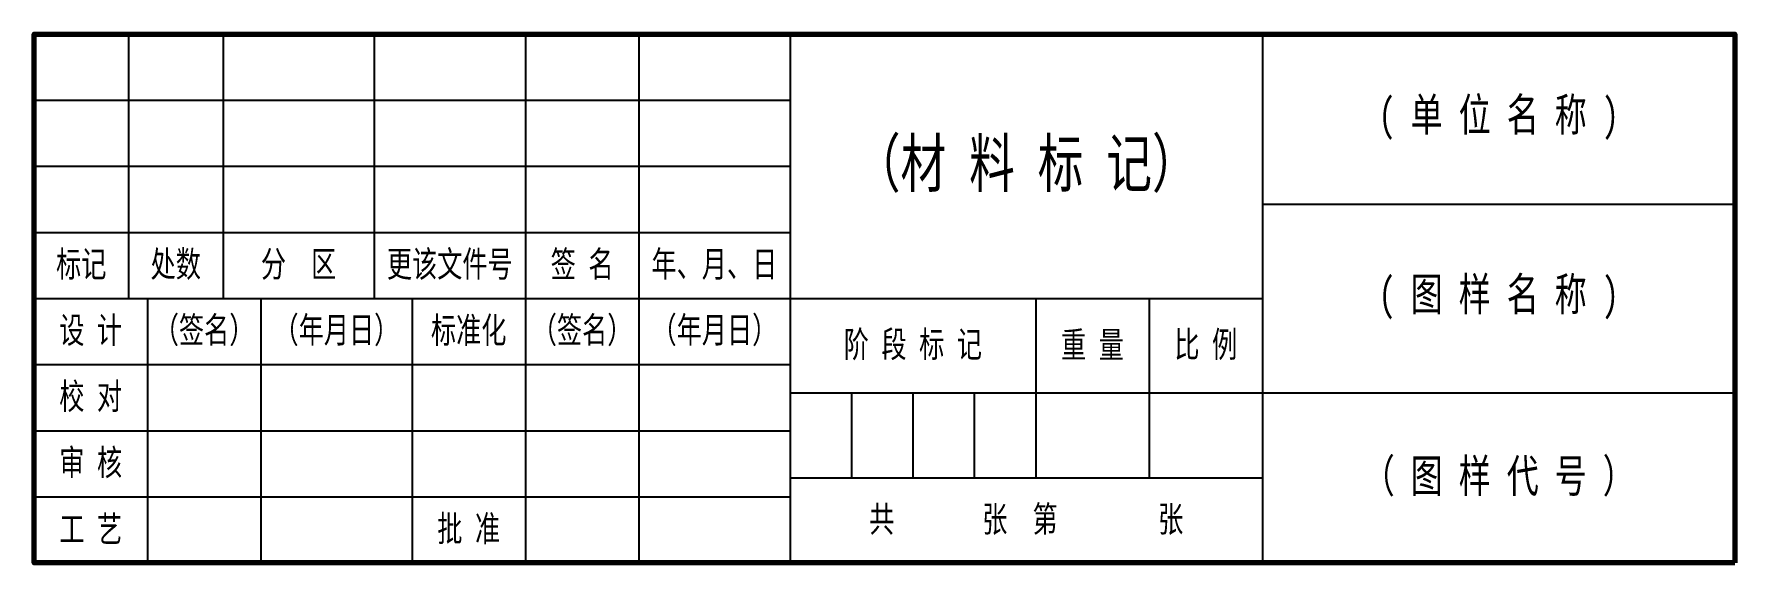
# Model space of a CAD drawing. Header units: millimetres. Extents: x -242 to 4956, y 0 to 6520.
# Drawn here: x 2605 to 2785, y 10 to 66 of the extents above; entities that cross this region are included whole.
import ezdxf

# ---------------------------------------------------------------- set-up
doc = ezdxf.new("R2010")
doc.units = ezdxf.units.MM
doc.styles.add('样式 1', font='', dxfattribs={"width": 0.71})
doc.styles.get('样式 1').set_extended_font_data('SimSun')

msp = doc.modelspace()

# ---------------------------------------------------------------- texts
at = {"attachment_point": 5, "style": '样式 1'}
for s, width, insert, char_height in [('( 单 位 名 称 )', 50, (2760, 57), 3.5), ('（材 料 标 记）', 55.8227, (2710, 52), 5), ('标记', 10, (2610, 41.5), 2.75), ('{\\fFangSong_GB2312|b0|i0|c134|p49;处数}', 10, (2620, 41.5), 2.75), ('分  区', 16, (2633, 41.5), 2.75), ('更该文件号', 18.9744, (2649, 41.5), 2.75), ('年、月、日', 16, (2677, 41.5), 2.75), ('( 图 样 名 称 )', 50, (2760, 38), 3.5), ('设 计', 12, (2611, 34.5), 2.75), ('（签名）', 12, (2623, 34.5), 2.75), ('（年月日）', 16, (2637, 34.5), 2.75), ('标准化', 12, (2651, 34.5), 2.75), ('（签名）', 12, (2663, 34.5), 2.75), ('（年月日）', 16, (2677, 34.5), 2.75), ('阶 段 标 记', 26, (2698, 33), 2.75), ('重 量', 12, (2717, 33), 2.75), ('比 例', 12, (2729, 33), 2.75), ('校 对', 12, (2611, 27.5), 2.75), ('审 核', 12, (2611, 20.5), 2.75), ('（ 图 样 代 号 ）', 50, (2760, 19), 3.5), ('共       张  第        张', 50, (2710, 14.5), 2.75), ('工 艺', 12, (2611, 13.5), 2.75), ('批 准', 12, (2651, 13.5), 2.75)]:
    msp.add_mtext_dynamic_manual_height_columns(s, width=width, gutter_width=12.5, heights=[0], dxfattribs=dict(at, insert=insert, char_height=char_height))
at = {"insert": (2663, 41.5), "char_height": 2.75, "attachment_point": 5, "style": '样式 1'}
msp.add_mtext_dynamic_auto_height_columns('签 名', width=12, gutter_width=12.5, height=7, count=1, dxfattribs=at)

# ---------------------------------------------------------------- linework, layer by layer
for p, q in [((2615, 66), (2615, 38)), ((2625, 66), (2625, 38)), ((2641, 66), (2641, 38)), ((2657, 66), (2657, 10)), ((2669, 66), (2669, 10)), ((2685, 66), (2685, 10)), ((2735, 66), (2735, 10)), ((2605, 59), (2685, 59)), ((2605, 52), (2685, 52)), ((2735, 48), (2785, 48)), ((2605, 45), (2685, 45)), ((2605, 38), (2735, 38)), ((2617, 38), (2617, 10)), ((2629, 38), (2629, 10)), ((2645, 38), (2645, 10)), ((2711, 38), (2711, 19)), ((2723, 38), (2723, 19)), ((2605, 31), (2685, 31)), ((2685, 28), (2785, 28)), ((2691.5, 28), (2691.5, 19)), ((2698, 28), (2698, 19)), ((2704.5, 28), (2704.5, 19)), ((2605, 24), (2685, 24)), ((2685, 19), (2735, 19)), ((2605, 17), (2685, 17))]:
    msp.add_line(p, q)
at = {"lineweight": 70}
msp.add_lwpolyline([(2785, 10), (2605, 10), (2605, 66), (2785, 66)], close=True, dxfattribs=at)

msp.set_redraw_order([(e.dxf.handle, doc.entitydb.next_handle()) for e in msp.query("TEXT MTEXT ATTDEF DIMENSION ARC_DIMENSION")])  # texts and dimensions are drawn at this point

doc.saveas('drawing.dxf')
